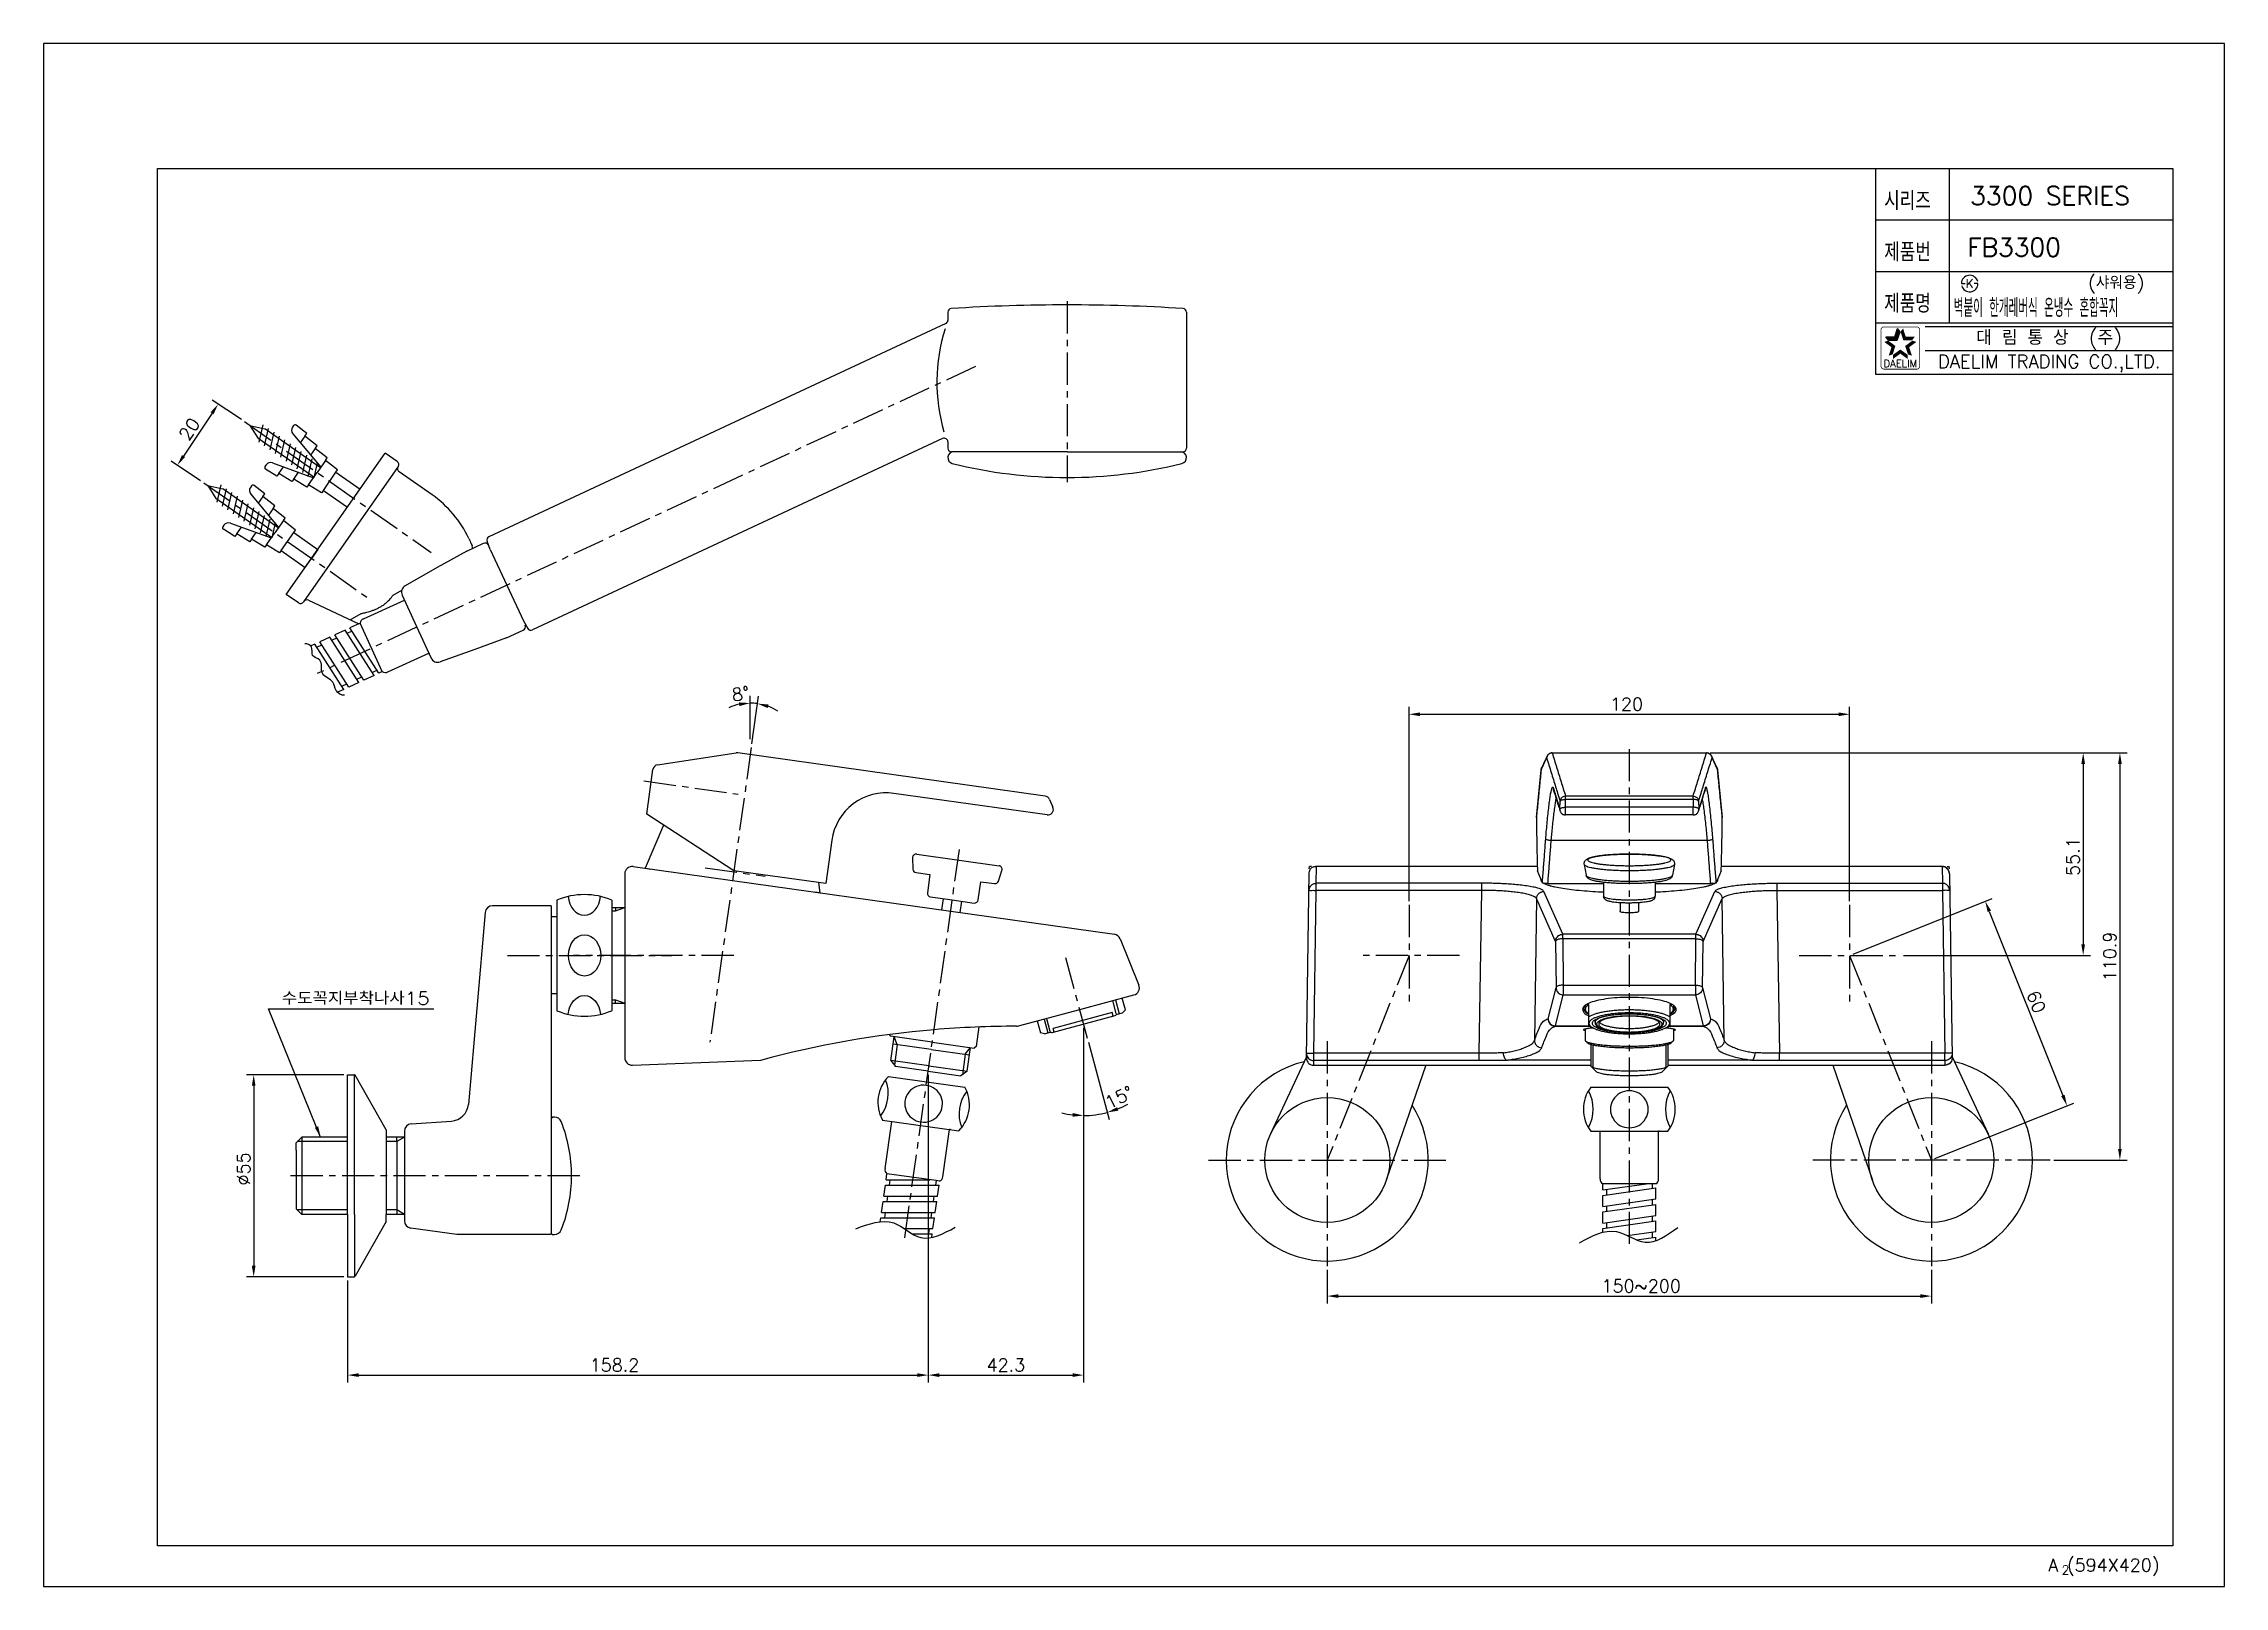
# Model space of a CAD drawing. Extents: x 594 to 1188, y 0 to 420.
import ezdxf
from ezdxf.enums import TextEntityAlignment as Align

# ---------------------------------------------------------------- set-up
doc = ezdxf.new("R2010")
doc.units = 0
doc.header["$LTSCALE"] = 7
doc.header["$MEASUREMENT"] = 0
doc.linetypes.add('CENTER', pattern=[2, 1.25, -0.25, 0.25, -0.25])
doc.layers.get('0').update_dxf_attribs({"color": 2, "linetype": 'CONTINUOUS'})
for name, color, linetype in [('CL', 1, 'CENTER'), ('DIM', 2, 'CONTINUOUS'), ('DWG', 7, 'CONTINUOUS')]:
    doc.layers.add(name, color=color, linetype=linetype)
doc.styles.add('GHS', font='ROMANS', dxfattribs={"bigfont": 'GHS'})
doc.styles.add('HAN', font='TXT.shx', dxfattribs={"bigfont": 'GHS.shx'})
doc.styles.add('ROMANS', font='romans')
doc.dimstyles.get("Standard").update_dxf_attribs({"dimtxt": 0.18, "dimasz": 0.18, "dimexe": 0.18, "dimexo": 0.0625, "dimgap": 0.09, "dimtad": 0, "dimtih": 1, "dimtoh": 1, "dimdec": 4, "dimzin": 0, "dimdsep": 46, "dimtxsty": 'Standard', "dimcen": 0.09, "dimadec": 0, "dimazin": 0, "dimtfac": 1, "dimtdec": 4, "dimtofl": 0, "dimtmove": 0, "dimatfit": 3, "dimfxl": 0, "dimtolj": 1, "dimtzin": 0, "dimarcsym": 0})

# ---------------------------------------------------------------- blocks, each defined once
blk = doc.blocks.new('KS')
at = {"layer": 'DIM'}
for p, q in [((-2.25, 0), (-1.75, 0)), ((-1.75, 0), (-1.25, 0)), ((1.75, 0), (1.25, 0)), ((2.25, 0), (1.75, 0))]:
    blk.add_line(p, q, dxfattribs=at)
for start, end in [(15, 180), (195, 0)]:
    blk.add_arc((0, 0), 2.25, start, end, dxfattribs=at)
at = {"layer": 'DIM', "style": 'HAN'}
blk.add_text('K', height=2.39, dxfattribs=at).set_placement((0, 0), align=Align.MIDDLE)
blk = doc.blocks.new('BORDER')
for p, q in [((1, 1), (0, 1)), ((0, 1), (0, 0)), ((1, 0), (1, 1)), ((0, 0), (1, 0))]:
    blk.add_line(p, q)
blk = doc.blocks.new('양식')
at = {"color": 4}
for p, q in [((1219, 386), (1768, 386)), ((1219, 11), (1219, 386)), ((1768, 386), (1768, 11)), ((1768, 11), (1219, 11))]:
    blk.add_line(p, q, dxfattribs=at)
at = {"color": 7}
for p, q in [((1687, 386), (1687, 330)), ((1707, 386), (1707, 344)), ((1687, 372), (1768, 372)), ((1687, 358), (1768, 358)), ((1687, 344), (1768, 344)), ((1687, 330), (1768, 330))]:
    blk.add_line(p, q, dxfattribs=at)
at = {"color": 2}
for p, q in [((1689.81, 340.18), (1692.24, 340.18)), ((1690.48, 339.27), (1689.81, 340.18)), ((1690.48, 339.27), (1692.9, 339.27)), ((1692.24, 340.18), (1692.99, 342.49)), ((1692.9, 339.27), (1693.65, 341.57)), ((1693.65, 341.57), (1692.99, 342.49))]:
    blk.add_line(p, q, dxfattribs=at)
at = {"color": 2, "linetype": 'Continuous'}
for p, q in [((1700.5, 343), (1768, 343)), ((1700.5, 336.5), (1768, 336.5))]:
    blk.add_line(p, q, dxfattribs=at)
at = {"color": 2, "linetype": 'Continuous', "const_width": 0.2}
for points in [[(1688.48, 342.13, -0.414214), (1689.23, 342.88)], [(1688.48, 332.13), (1688.48, 342.13, -1)], [(1689.23, 342.88), (1698.23, 342.88, -0.414214), (1698.98, 342.13, 0.043396)], [(1698.98, 342.13), (1698.98, 332.13, -0.414214), (1698.23, 331.38)], [(1698.23, 331.38), (1689.48, 331.38, -0.414214), (1688.48, 332.13, 0.672398)]]:
    blk.add_lwpolyline(points, format="xyb", dxfattribs=at)
at = {"color": 2}
for points in [[(1691.32, 337.35), (1692.4, 337.7), (1689.36, 338.78), (1690.43, 339.13)], [(1689.81, 340.18), (1690.48, 339.27), (1692.24, 340.18), (1692.9, 339.27)], [(1692.24, 340.18), (1692.9, 339.27), (1692.99, 342.49), (1693.65, 341.57)], [(1694.47, 342.49), (1693.8, 341.57), (1695.22, 340.18), (1694.55, 339.27)], [(1695.22, 340.18), (1694.55, 339.27), (1697.64, 340.18), (1696.98, 339.27)], [(1698.1, 338.78), (1697.02, 339.13), (1696.14, 337.35), (1695.06, 337.7)], [(1690.57, 335.05), (1691.65, 335.4), (1691.32, 337.35), (1692.4, 337.7)], [(1693.73, 335.6), (1693.73, 336.73), (1691.77, 334.18), (1691.77, 335.31)], [(1695.69, 334.18), (1695.69, 335.31), (1693.73, 335.6), (1693.73, 336.73)], [(1696.14, 337.35), (1695.06, 337.7), (1696.89, 335.05), (1695.81, 335.4)]]:
    blk.add_solid(points, dxfattribs=at)
at = {"xscale": 594, "yscale": 420, "zscale": 594}
blk.add_blockref('BORDER', (1188, 0), dxfattribs=at)
at = {"layer": 'DIM', "color": 4}
blk.add_blockref('KS', (1712.63, 354.68), dxfattribs=at)
at = {"color": 7, "linetype": 'Continuous'}
for s, height, style, p in [('대 림 통 상  (주)', 4, 'GHS', (1734.26, 339.7)), ('DAELIM TRADING CO.,LTD.', 3.6, 'ROMANS', (1734.26, 332.93))]:
    blk.add_text(s, height=height, dxfattribs=dict(at, style=style)).set_placement(p, align=Align.MIDDLE)
at = {"color": 2, "linetype": 'Continuous', "style": 'ROMANS'}
blk.add_text('DAELIM', height=2, dxfattribs=at).set_placement((1693.73, 331.93), align=Align.CENTER)
at = {"color": 7, "style": 'GHS'}
for s, height, p in [('A (594X420)', 3.5, (1734.01, 4.03)), ('2', 2.5, (1737.67, 3.19))]:
    blk.add_text(s, height=height, dxfattribs=at).set_placement(p)
at = {"layer": 'DIM', "style": 'GHS', "width": 0.8}
for s, p in [('시리즈', (1689.34, 374.73)), ('제품번', (1689.34, 360.73)), ('제품명', (1689.34, 346.73))]:
    blk.add_text(s, height=5, dxfattribs=at).set_placement(p)
blk = doc.blocks.new('FB3300')
at = {"layer": 'CL'}
for p, q in [((872.79, 349.88), (872.79, 300.58)), ((847.83, 332.11), (668.53, 248.5)), ((648.7, 317.09), (699.57, 281.47)), ((637.6, 300.44), (682.3, 269.15)), ((786.75, 228.41), (775.47, 148.16)), ((1025.92, 93.21), (1025.92, 228.91)), ((757.51, 219.28), (783.2, 215.67)), ((828.58, 94.91), (843.65, 202.19)), ((774.18, 195.63), (790.53, 193.33)), ((965.92, 185.5), (965.92, 158.06)), ((1085.92, 185.5), (1085.92, 158.06)), ((720.32, 171.78), (765.14, 171.78)), ((781.98, 171.78), (738.31, 171.78)), ((878.33, 149.14), (872.34, 171.53)), ((965.92, 171.78), (943.64, 116.07)), ((979.64, 171.78), (952.2, 171.78)), ((1072.2, 171.78), (1099.64, 171.78)), ((1085.92, 171.78), (1108.2, 116.07)), ((943.64, 148.39), (943.64, 87.15)), ((1108.2, 148.39), (1108.2, 87.15)), ((911.32, 116.07), (975.96, 116.07)), ((1140.52, 116.07), (1075.88, 116.07)), ((740.04, 111.78), (660.98, 111.78))]:
    blk.add_line(p, q, dxfattribs=at)
at = {"layer": 'DIM'}
for p, q in [((647.87, 317.64), (639.87, 322.97)), ((639.87, 319.36), (632.11, 307.71)), ((636.77, 301), (628.78, 306.32)), ((786.47, 230.65), (786.47, 242.47)), ((786.89, 229.4), (788.7, 242.31)), ((965.92, 186.5), (965.92, 239.42)), ((1085.92, 186.5), (1085.92, 239.42)), ((968.92, 237.42), (1082.92, 237.42)), ((1047.95, 226.92), (1151.54, 226.92)), ((1047.95, 226.92), (1161.54, 226.92)), ((1149.54, 223.92), (1149.54, 174.78)), ((1159.54, 223.92), (1159.54, 119.07)), ((1086.85, 172.15), (1124.71, 187.3)), ((1123.97, 183.77), (1144.03, 133.63)), ((1100.64, 171.78), (1151.54, 171.78)), ((826.52, 147.48), (825.66, 149.62)), ((877.28, 152.08), (877.28, 114.71)), ((826.52, 147.48), (825.74, 141.88)), ((845.04, 144.88), (844.25, 139.28)), ((845.04, 144.88), (846.46, 146.7)), ((878.59, 148.18), (884.24, 127.1)), ((675.79, 139.28), (649.22, 139.28)), ((834.95, 139.23), (834.95, 55.51)), ((834.95, 139.23), (834.95, 55.51)), ((651.22, 136.28), (651.22, 87.28)), ((1109.13, 116.44), (1147, 131.59)), ((877.28, 114.71), (877.28, 55.51)), ((1141.52, 116.07), (1161.54, 116.07)), ((675.79, 84.28), (649.22, 84.28)), ((676.79, 83.28), (676.79, 55.51)), ((943.64, 86.15), (943.64, 77.03)), ((1108.2, 86.15), (1108.2, 77.03)), ((946.64, 79.03), (1105.2, 79.03)), ((679.79, 57.51), (831.95, 57.51)), ((837.95, 57.51), (874.28, 57.51))]:
    blk.add_line(p, q, dxfattribs=at)
for centre, radius, start, end in [((786.47, 226.43), 14.04, 102.26932, 114.53863), ((786.47, 226.43), 14.04, 82, 90), ((786.47, 226.43), 14.04, 57.46137, 69.73068), ((877.28, 153.08), 24.9, 291.90602, 298.81204), ((877.28, 153.08), 24.9, 256.18796, 263.09398), ((877.28, 153.08), 24.9, 270, 285)]:
    blk.add_arc(centre, radius, start, end, dxfattribs=at)
for points in [[(815.2, 97.34), (825.57, 98.93), (832.92, 94.97), (842.28, 97.76)], [(1012.34, 93.56), (1022.38, 96.58), (1030.21, 93.68), (1039.09, 97.74)]]:
    blk.add_spline(points, degree=3, dxfattribs=at)
for points in [[(639.46, 319.64), (640.29, 319.09), (641.54, 321.86)], [(631.69, 307.99), (632.52, 307.43), (630.44, 305.21)], [(783.43, 240.65), (783.54, 239.65), (786.47, 240.47)], [(791.21, 239.11), (791.46, 240.08), (788.42, 240.33)], [(968.92, 237.92), (968.92, 236.92), (965.92, 237.42)], [(1082.92, 237.92), (1082.92, 236.92), (1085.92, 237.42)], [(1149.04, 223.92), (1150.04, 223.92), (1149.54, 226.92)], [(1159.04, 223.92), (1160.04, 223.92), (1159.54, 226.92)], [(1124.43, 183.96), (1123.51, 183.58), (1122.86, 186.56)], [(1149.04, 174.78), (1150.04, 174.78), (1149.54, 171.78)], [(650.72, 136.28), (651.72, 136.28), (651.22, 139.28)], [(1144.49, 133.82), (1143.56, 133.45), (1145.14, 130.85)], [(874.31, 128.86), (874.25, 127.86), (877.28, 128.18)], [(886.73, 129.5), (886.41, 130.45), (883.72, 129.03)], [(1159.04, 119.07), (1160.04, 119.07), (1159.54, 116.07)], [(650.72, 87.28), (651.72, 87.28), (651.22, 84.28)], [(946.64, 79.53), (946.64, 78.53), (943.64, 79.03)], [(1105.2, 79.53), (1105.2, 78.53), (1108.2, 79.03)], [(679.79, 58.01), (679.79, 57.01), (676.79, 57.51)], [(831.95, 58.01), (831.95, 57.01), (834.95, 57.51)], [(837.95, 58.01), (837.95, 57.01), (834.95, 57.51)], [(874.28, 58.01), (874.28, 57.01), (877.28, 57.51)]]:
    blk.add_solid(points, dxfattribs=at)
at = {"layer": 'DWG'}
for p, q in [((840.29, 346.89), (840.29, 344.67)), ((905.29, 346.89), (905.29, 309.88)), ((839.71, 343.77), (715.31, 285.76)), ((838.86, 312.48), (727.14, 260.38)), ((840.29, 311.57), (840.29, 309.88)), ((872.79, 308.88), (841.29, 308.88)), ((872.79, 308.88), (904.29, 308.88)), ((660.11, 270.03), (687.07, 308.53)), ((690.59, 304.85), (664.78, 267.99)), ((690.34, 306.24), (687.07, 308.53)), ((699.82, 297.17), (690.84, 303.45)), ((709.26, 281.87), (701.22, 277.34)), ((709.26, 281.87), (713.8, 283.96)), ((715.59, 282.31), (714.79, 284.51)), ((715.59, 282.31), (724.68, 262.82)), ((701.22, 277.34), (692.51, 272.42)), ((663.39, 267.74), (660.11, 270.03)), ((664.87, 268.12), (664.78, 267.99)), ((666.11, 268.45), (679.88, 262.05)), ((681.12, 263.39), (692.28, 268.52)), ((689.17, 269.83), (691.56, 271.2)), ((691.67, 269.85), (695.6, 261.29)), ((680.2, 262.2), (677.45, 260.94)), ((677.52, 263.15), (680.54, 264.88)), ((686.26, 249.03), (680.2, 262.2)), ((724.68, 262.82), (725.85, 260.79)), ((667.88, 256.54), (666.77, 256.03)), ((675.78, 244.21), (667.88, 256.54)), ((668.39, 255.68), (669.77, 256.31)), ((671.97, 258.42), (669.22, 257.16)), ((677.12, 244.83), (669.22, 257.16)), ((679.88, 246.1), (671.97, 258.42)), ((672.52, 257.57), (673.9, 258.21)), ((676.1, 260.32), (673.35, 259.06)), ((681.25, 246.73), (673.35, 259.06)), ((684.01, 247.99), (676.1, 260.32)), ((676.62, 259.46), (677.99, 260.09)), ((685.35, 248.61), (677.45, 260.94)), ((695.6, 261.29), (699.52, 252.74)), ((720.11, 258.24), (711.43, 255.1)), ((720.11, 258.24), (724.65, 260.33)), ((687.75, 248.94), (698.92, 254.07)), ((698.65, 253.94), (698.63, 253.99)), ((711.43, 255.1), (702.02, 251.7)), ((675.78, 244.21), (674.06, 243.43)), ((675.2, 245.05), (676.58, 245.68)), ((679.88, 246.1), (677.12, 244.83)), ((679.33, 246.95), (680.71, 247.58)), ((684.01, 247.99), (681.25, 246.73)), ((683.43, 248.83), (684.81, 249.46)), ((686.26, 249.03), (685.35, 248.61)), ((1004.89, 226.92), (1046.95, 226.92)), ((1004.89, 226.92), (1004.89, 226.91)), ((1004.89, 226.91), (1046.95, 226.91)), ((1046.95, 226.92), (1046.95, 226.91)), ((1000.61, 209.3), (1001.9, 222.32)), ((1001.9, 222.34), (1001.9, 222.32)), ((1002.04, 222.84), (1002.04, 222.84)), ((1049.8, 222.84), (1049.8, 222.84)), ((1049.94, 222.34), (1049.94, 222.32)), ((1049.94, 222.32), (1051.23, 209.3)), ((1005.15, 217.46), (1007, 211.57)), ((1005.21, 216.91), (1005.21, 216.91)), ((1043.29, 215.14), (1008.55, 215.14)), ((1008.55, 214.25), (1008.55, 215.14)), ((1043.29, 214.25), (1008.55, 214.25)), ((1043.29, 214.25), (1043.29, 215.14)), ((1046.49, 216.81), (1044.84, 211.57)), ((1046.69, 217.46), (1046.49, 216.81)), ((1046.63, 216.91), (1046.63, 216.91)), ((1000.61, 209.3), (1000.61, 209.36)), ((1007.07, 211.05), (1007.07, 211.05)), ((1043.34, 212.1), (1008.5, 212.1)), ((1008.5, 210), (1008.5, 212.1)), ((1043.34, 210), (1008.5, 210)), ((1043.34, 210), (1043.34, 212.1)), ((1044.77, 211.05), (1044.77, 211.05)), ((1051.23, 209.36), (1051.23, 209.3)), ((762.88, 207.25), (757.89, 195.5)), ((1004.65, 203.12), (1047.19, 203.12)), ((830.7, 198.32), (830.8, 195.27)), ((831.83, 199.34), (854.23, 196.2)), ((1013.63, 196.56), (1014.16, 193.6)), ((1038.21, 196.56), (1037.68, 193.6)), ((752.31, 193.98), (752.31, 171.78)), ((754.59, 195.96), (781.65, 192.16)), ((757.89, 195.5), (759.37, 195.29)), ((781.65, 192.16), (841.07, 183.81)), ((805.08, 191.59), (805.42, 188.82)), ((831.66, 194.32), (835.4, 193.79)), ((835.4, 193.79), (834.71, 188.84)), ((848.57, 186.89), (849.27, 191.84)), ((849.27, 191.84), (853.01, 191.32)), ((854.1, 192), (855.04, 194.9)), ((937.95, 143.85), (938.73, 194.29)), ((1000.85, 195.98), (940.45, 195.98)), ((940.66, 191.43), (940.73, 195.96)), ((985.7, 191.43), (940.66, 191.43)), ((940.66, 189.48), (940.66, 191.43)), ((1000.85, 195.96), (940.73, 195.96)), ((985.7, 189.48), (985.7, 191.43)), ((1002.23, 191.52), (1000.88, 194.83)), ((1001.94, 192.23), (1001.92, 192.16)), ((1003.73, 191.32), (1018.92, 191.32)), ((1018.92, 191.66), (1018.92, 187.87)), ((1032.92, 191.66), (1032.92, 187.87)), ((1032.92, 191.32), (1048.1, 191.32)), ((1050.96, 194.83), (1049.61, 191.52)), ((1049.9, 192.23), (1049.92, 192.16)), ((1111.11, 195.98), (1050.99, 195.98)), ((1111.11, 195.96), (1050.99, 195.96)), ((1066.14, 191.43), (1111.18, 191.43)), ((1066.14, 191.43), (1066.14, 189.48)), ((1111.11, 195.96), (1111.11, 195.98)), ((1111.11, 195.96), (1111.18, 191.43)), ((1111.18, 191.43), (1111.18, 189.48)), ((1113.11, 194.01), (1113.89, 143.93)), ((732.29, 185.28), (716.25, 185.28)), ((732.29, 185.28), (732.29, 182.18)), ((733.79, 186.84), (733.79, 171.78)), ((748.8, 186.84), (748.8, 171.78)), ((748.8, 184.78), (752.29, 184.78)), ((805.42, 188.82), (803.93, 189.03)), ((835.56, 187.71), (841.5, 186.88)), ((839.03, 187.22), (838.59, 184.15)), ((841.5, 186.88), (847.44, 186.04)), ((843.98, 186.53), (843.55, 183.46)), ((939.97, 145.16), (940.66, 189.48)), ((985.7, 189.48), (940.66, 189.48)), ((985.06, 145.16), (985.7, 189.48)), ((1000.64, 187.24), (1000.08, 148.63)), ((1005.81, 175.59), (1000.64, 187.24)), ((1007.81, 177.54), (1002.63, 189.19)), ((1023.42, 186.11), (1023.42, 183.71)), ((1028.42, 186.11), (1028.42, 183.71)), ((1044.03, 177.54), (1049.21, 189.19)), ((1046.03, 175.59), (1051.2, 187.24)), ((1051.76, 148.63), (1051.2, 187.24)), ((1066.14, 189.48), (1066.78, 145.16)), ((1066.14, 189.48), (1111.18, 189.48)), ((1111.18, 189.48), (1111.87, 145.16)), ((714.26, 183.45), (709.69, 131.23)), ((714.26, 183.45), (709.69, 131.23)), ((733.79, 182.28), (732.29, 182.28)), ((732.29, 182.18), (732.29, 171.78)), ((841.07, 183.81), (885.65, 177.54)), ((887.22, 176.31), (892.32, 163.68)), ((1005.81, 175.59), (1005.95, 162.96)), ((1044.03, 177.54), (1007.81, 177.54)), ((1007.81, 176.31), (1007.81, 177.54)), ((1044.03, 176.31), (1007.81, 176.31)), ((1007.81, 176.31), (1007.94, 163.68)), ((1043.9, 163.68), (1044.03, 176.31)), ((1044.03, 176.31), (1044.03, 177.54)), ((1045.89, 162.96), (1046.03, 175.59)), ((732.29, 171.78), (732.29, 161.38)), ((733.79, 171.78), (733.79, 156.72)), ((748.8, 171.78), (748.8, 156.72)), ((752.31, 171.78), (752.31, 143.9)), ((732.29, 163.78), (732.29, 161.28)), ((732.29, 161.38), (732.29, 155.63)), ((733.79, 161.28), (732.29, 161.28)), ((876.22, 157.04), (890.99, 161)), ((1003.78, 154.53), (1005.95, 162.96)), ((1005.78, 152.57), (1007.94, 161)), ((1007.94, 163.68), (1043.9, 163.68)), ((1007.94, 163.68), (1007.94, 161)), ((1007.94, 161), (1043.9, 161)), ((1043.9, 163.68), (1043.9, 161)), ((1043.9, 161), (1046.06, 152.57)), ((1045.89, 162.96), (1048.06, 154.53)), ((732.29, 155.63), (732.29, 129.78)), ((732.29, 155.63), (732.29, 129.78)), ((748.8, 158.78), (752.34, 158.78)), ((859.52, 152.57), (876.22, 157.04)), ((866.51, 154.44), (867.52, 150.68)), ((867.19, 154.62), (868.12, 151.15)), ((868.73, 150.79), (885.83, 155.37)), ((885.09, 156.21), (868.95, 151.89)), ((885.34, 155.24), (885.09, 156.21)), ((886.18, 155.99), (885.25, 159.46)), ((885.93, 159.65), (886.93, 155.88)), ((886.16, 155.67), (887.85, 156.12)), ((888.67, 156.94), (887.81, 160.15)), ((887.85, 156.12), (888.67, 156.94)), ((1013.92, 158.19), (1013.92, 157.14)), ((1014.92, 152.59), (1014.92, 158.38)), ((1036.92, 158.38), (1036.92, 152.59)), ((1037.92, 158.19), (1037.92, 157.14)), ((824.25, 150.32), (824.67, 149.76)), ((836.06, 148.16), (824.67, 149.76)), ((824.75, 143.18), (825.66, 149.62)), ((848.76, 152.3), (848.01, 146.98)), ((864.63, 153.94), (865.49, 150.73)), ((866.6, 150.43), (865.49, 150.73)), ((866.6, 150.43), (868.29, 150.88)), ((869.21, 150.92), (868.95, 151.89)), ((1005.78, 152.57), (1014.96, 152.57)), ((1005.78, 152.57), (1005.78, 152.5)), ((1005.78, 152.5), (1015.08, 152.5)), ((1013.92, 151.82), (1013.92, 148.65)), ((1016.18, 151.96), (1015.29, 152.39)), ((1016.57, 154.23), (1016.57, 153.57)), ((1035.27, 154.23), (1035.27, 153.57)), ((1035.66, 151.96), (1036.55, 152.39)), ((1036.76, 152.5), (1046.06, 152.5)), ((1036.88, 152.57), (1046.06, 152.57)), ((1037.92, 151.81), (1037.92, 148.65)), ((1046.06, 152.57), (1046.06, 152.5)), ((754.39, 141.9), (789.28, 143.21)), ((824.75, 143.18), (826.03, 141.49)), ((835.15, 141.72), (824.75, 143.18)), ((835.78, 146.18), (825.38, 147.64)), ((835.78, 146.18), (846.18, 144.71)), ((836.06, 148.16), (847.45, 146.56)), ((845.56, 140.26), (846.46, 146.7)), ((848.01, 146.98), (847.45, 146.56)), ((937.96, 144.19), (928.22, 123.24)), ((939.95, 141.9), (939.97, 143.14)), ((939.97, 143.14), (939.97, 145.16)), ((985.06, 145.16), (939.97, 145.16)), ((985.06, 143.14), (939.97, 143.14)), ((985.06, 143.14), (985.06, 145.16)), ((1015.42, 143.21), (992.97, 143.21)), ((1014.04, 148.42), (1014.53, 147.93)), ((1015.42, 147.51), (1015.42, 141.72)), ((1036.42, 147.51), (1036.42, 141.72)), ((1058.86, 143.21), (1036.42, 143.21)), ((1037.8, 148.42), (1037.31, 147.93)), ((1066.78, 143.14), (1066.78, 145.16)), ((1111.87, 145.16), (1066.78, 145.16)), ((1111.87, 143.14), (1066.78, 143.14)), ((1111.87, 143.14), (1111.87, 145.16)), ((1111.87, 143.14), (1111.89, 141.9)), ((1113.88, 144.19), (1123.62, 123.24)), ((676.79, 101.28), (676.79, 139.28)), ((676.79, 139.28), (678.64, 139.28)), ((678.64, 101.28), (678.64, 139.28)), ((687.29, 124.25), (678.9, 139.13)), ((834.95, 140.23), (826.03, 141.49)), ((834.95, 140.23), (843.86, 138.98)), ((835.15, 141.72), (845.56, 140.26)), ((845.56, 140.26), (843.86, 138.98)), ((939.88, 141.9), (1015.42, 141.9)), ((939.88, 141.9), (939.95, 141.9)), ((939.95, 141.9), (1015.42, 141.9)), ((970.48, 141.9), (959.71, 110.55)), ((1015.52, 141.51), (1017.01, 140.06)), ((1036.32, 141.51), (1034.83, 140.06)), ((1036.42, 141.9), (1111.89, 141.9)), ((1036.42, 141.9), (1111.89, 141.9)), ((1081.36, 141.9), (1092.13, 110.55)), ((1111.89, 141.9), (1111.89, 141.9)), ((694.15, 125.91), (705.06, 126.67)), ((732.29, 129.78), (732.29, 126.98)), ((732.29, 127.48), (732.59, 127.78)), ((732.29, 127.48), (732.29, 125.78)), ((732.29, 126.98), (732.29, 96.08)), ((733.12, 127.78), (732.59, 127.78)), ((662.79, 120.78), (664.29, 122.28)), ((662.79, 118.78), (662.79, 120.78)), ((664.29, 122.28), (664.29, 101.28)), ((676.79, 122.28), (664.29, 122.28)), ((687.29, 124.25), (687.29, 101.28)), ((692.29, 122.28), (687.29, 122.28)), ((690.21, 121.08), (690.21, 122.28)), ((690.21, 121.08), (690.21, 102.48)), ((692.29, 123.99), (692.29, 101.28)), ((662.79, 118.78), (662.79, 104.78)), ((692.29, 116.78), (692.29, 113.73)), ((692.29, 109.83), (692.29, 106.78)), ((662.79, 104.78), (662.79, 102.78)), ((662.79, 102.78), (664.29, 101.28)), ((676.79, 101.28), (664.29, 101.28)), ((676.79, 101.28), (676.79, 84.28)), ((678.64, 101.28), (678.64, 84.28)), ((687.29, 99.31), (687.29, 101.28)), ((692.29, 101.28), (687.29, 101.28)), ((690.21, 102.48), (690.21, 101.28)), ((692.29, 101.28), (692.29, 99.52)), ((687.29, 99.31), (678.9, 84.43)), ((706.52, 95.78), (694.01, 97.54)), ((731.99, 95.78), (706.52, 95.78)), ((731.99, 95.78), (732.29, 96.08)), ((732.29, 96.08), (732.59, 95.78)), ((732.59, 95.78), (733.12, 95.78)), ((676.79, 84.28), (678.64, 84.28))]:
    blk.add_line(p, q, dxfattribs=at)
at = {"layer": 'DWG', "color": 2}
for p, q in [((650.18, 316.07), (652.41, 312.53)), ((650.18, 316.07), (654.26, 315.15)), ((652.71, 311.53), (653.8, 316.26)), ((654.2, 310.49), (655.29, 315.22)), ((669.4, 304.55), (654.26, 315.15)), ((662.09, 316), (661.79, 315.58)), ((665.69, 313.84), (662.81, 316.11)), ((667.56, 301.93), (652.42, 312.53)), ((655.68, 309.46), (656.77, 314.18)), ((657.16, 308.42), (658.25, 313.15)), ((658.64, 307.38), (659.74, 312.11)), ((660.13, 306.34), (661.22, 311.07)), ((661.61, 305.3), (662.7, 310.03)), ((661.87, 313.76), (669.48, 304.66)), ((663.09, 304.26), (664.18, 308.99)), ((665.17, 313.11), (663.92, 311.31)), ((665.17, 313.11), (665.69, 313.84)), ((668.47, 310.52), (665.17, 313.11)), ((667.97, 309.8), (666.7, 307.98)), ((667.97, 309.8), (668.47, 310.52)), ((671.26, 307.21), (667.97, 309.8)), ((654.59, 305.3), (654.3, 304.88)), ((657.56, 302.24), (654.45, 304.17)), ((656.33, 305.85), (667.49, 301.82)), ((658.07, 302.97), (657.56, 302.24)), ((658.07, 302.97), (659.33, 304.76)), ((661.64, 300.76), (658.07, 302.97)), ((662.14, 301.47), (663.41, 303.29)), ((664.57, 303.23), (665.67, 307.95)), ((666.06, 302.19), (667.15, 306.92)), ((666.17, 299.93), (668.48, 303.24)), ((667.7, 301.83), (668.63, 305.88)), ((670.8, 306.54), (668.48, 303.24)), ((670.19, 298.38), (673.63, 303.29)), ((670.8, 306.54), (671.26, 307.21)), ((674.09, 303.95), (670.8, 306.54)), ((673.63, 303.29), (674.09, 303.95)), ((673.63, 303.29), (680.18, 298.7)), ((638.71, 299.69), (640.94, 296.15)), ((638.71, 299.69), (642.79, 298.77)), ((641.24, 295.15), (642.33, 299.88)), ((642.72, 294.11), (643.82, 298.84)), ((657.93, 288.16), (642.79, 298.77)), ((644.21, 293.07), (645.3, 297.8)), ((650.62, 299.62), (650.32, 299.2)), ((650.4, 297.38), (658.01, 288.27)), ((654.22, 297.46), (651.34, 299.72)), ((653.7, 296.73), (654.22, 297.46)), ((662.14, 301.47), (661.64, 300.76)), ((665.7, 299.26), (662.14, 301.47)), ((666.17, 299.93), (665.7, 299.26)), ((669.73, 297.72), (666.17, 299.93)), ((670.19, 298.38), (669.73, 297.72)), ((670.19, 298.38), (676.74, 293.79)), ((656.09, 285.54), (640.95, 296.14)), ((645.69, 292.03), (646.78, 296.76)), ((647.17, 291), (648.26, 295.72)), ((648.65, 289.96), (649.75, 294.69)), ((650.14, 288.92), (651.23, 293.65)), ((651.62, 287.88), (652.71, 292.61)), ((653.7, 296.73), (652.44, 294.93)), ((653.1, 286.84), (654.19, 291.57)), ((657, 294.13), (653.7, 296.73)), ((656.5, 293.42), (655.22, 291.6)), ((656.5, 293.42), (657, 294.13)), ((659.79, 290.83), (656.5, 293.42)), ((643.12, 288.92), (642.83, 288.49)), ((646.09, 285.85), (642.97, 287.78)), ((644.86, 289.47), (656.02, 285.43)), ((646.6, 286.58), (646.09, 285.85)), ((646.6, 286.58), (647.86, 288.38)), ((650.17, 284.38), (646.6, 286.58)), ((650.66, 285.09), (651.94, 286.91)), ((654.59, 285.8), (655.68, 290.53)), ((654.69, 283.55), (657.01, 286.85)), ((656.23, 285.45), (657.16, 289.5)), ((659.33, 290.16), (657.01, 286.85)), ((658.72, 281.99), (662.16, 286.91)), ((659.33, 290.16), (659.79, 290.83)), ((662.62, 287.57), (659.33, 290.16)), ((662.16, 286.91), (662.62, 287.57)), ((662.16, 286.91), (668.71, 282.32)), ((650.66, 285.09), (650.17, 284.38)), ((654.23, 282.88), (650.66, 285.09)), ((654.69, 283.55), (654.23, 282.88)), ((658.26, 281.34), (654.69, 283.55)), ((658.72, 281.99), (658.26, 281.34)), ((658.72, 281.99), (665.27, 277.41)), ((665.27, 277.41), (666.99, 279.86)), ((668.71, 282.32), (666.99, 279.86)), ((938.75, 195.35), (938.76, 195.98)), ((939.33, 195.98), (938.76, 195.98)), ((1112.5, 195.98), (1113.08, 195.98)), ((1113.09, 195.35), (1113.08, 195.98)), ((749.81, 183.9), (752.29, 184.78)), ((748.8, 183.9), (749.81, 183.9)), ((748.8, 159.66), (749.81, 159.66)), ((749.81, 159.66), (752.31, 158.78)), ((1016, 147.35), (1016, 141.04)), ((1035.84, 147.35), (1035.84, 141.04)), ((676.79, 121.08), (663.09, 121.08)), ((690.21, 121.08), (687.29, 121.08)), ((692.29, 122.28), (690.21, 121.08)), ((676.79, 102.48), (663.09, 102.48)), ((690.21, 102.48), (687.29, 102.48)), ((692.29, 101.28), (690.21, 102.48))]:
    blk.add_line(p, q, dxfattribs=at)
at = {"layer": 'DWG', "color": 7, "linetype": 'Continuous'}
for p, q in [((761.23, 223.67), (782.66, 226.91)), ((866.82, 215.14), (783.09, 226.91)), ((758.26, 210.25), (759.97, 222.4)), ((867.33, 210.02), (825.62, 215.88)), ((867.99, 214.25), (868.92, 212.1)), ((782.03, 194.82), (758.26, 210.25)), ((808.68, 203.12), (807.02, 191.32)), ((807.02, 191.32), (782.03, 194.83)), ((749.81, 184.78), (749.81, 183.9)), ((749.81, 158.78), (749.81, 159.66)), ((824.15, 138.84), (844.94, 135.92)), ((1015.42, 135.9), (1036.42, 135.9)), ((822.48, 126.96), (843.27, 124.03)), ((823.19, 113.74), (825, 126.6)), ((838.94, 111.53), (840.75, 124.39)), ((841.04, 124.35), (840.75, 124.39)), ((1015.42, 123.9), (1036.42, 123.9)), ((1017.97, 110.91), (1017.97, 123.9)), ((1033.87, 110.91), (1033.87, 123.9)), ((1034.17, 123.9), (1033.87, 123.9)), ((822.84, 106.22), (823.27, 109.22)), ((823.27, 109.22), (837.91, 109.22)), ((823.47, 110.69), (823.7, 112.34)), ((823.47, 110.69), (835.47, 110.69)), ((837.07, 110.46), (823.7, 112.34)), ((824.48, 110.69), (824.28, 109.22)), ((837.07, 110.46), (836.9, 109.22)), ((838.06, 110.32), (837.07, 110.46)), ((837.49, 106.22), (837.91, 109.22)), ((1018.67, 107.93), (1030.55, 109.6)), ((1032.17, 109.6), (1018.67, 109.6)), ((1018.67, 107.93), (1018.67, 109.6)), ((1018.67, 106.45), (1033.17, 108.49)), ((1019.67, 108.07), (1019.67, 106.59)), ((1033.17, 109.6), (1032.17, 109.6)), ((1032.17, 109.6), (1032.17, 108.35)), ((1033.17, 105.46), (1033.17, 108.49)), ((822.22, 101.76), (822.64, 104.76)), ((822.22, 101.76), (836.86, 101.76)), ((822.64, 104.76), (837.28, 104.76)), ((822.84, 106.22), (837.49, 106.22)), ((823.23, 101.79), (823.02, 100.29)), ((823.85, 106.22), (823.65, 104.76)), ((835.85, 101.79), (835.64, 100.29)), ((836.48, 106.22), (836.27, 104.76)), ((836.86, 101.76), (837.28, 104.76)), ((1018.67, 103.42), (1018.67, 106.45)), ((1018.67, 103.42), (1033.17, 105.46)), ((1018.67, 101.94), (1033.17, 103.98)), ((1018.67, 98.91), (1018.67, 101.94)), ((1019.67, 103.56), (1019.67, 102.08)), ((1032.17, 105.32), (1032.17, 103.84)), ((1033.17, 100.95), (1033.17, 103.98)), ((821.87, 99.28), (822.01, 100.29)), ((822.01, 100.29), (836.65, 100.29)), ((828.4, 97.42), (836.25, 97.42)), ((830.67, 95.96), (836.04, 95.96)), ((835.25, 97.46), (835.03, 95.96)), ((835.91, 94.97), (836.04, 95.96)), ((836.25, 97.42), (836.65, 100.29)), ((1018.67, 98.91), (1033.17, 100.95)), ((1018.67, 97.43), (1033.17, 99.47)), ((1018.67, 96.41), (1018.67, 97.43)), ((1019.67, 99.08), (1019.67, 97.57)), ((1025.4, 95.48), (1033.17, 96.57)), ((1027.85, 94.34), (1033.17, 95.09)), ((1032.17, 100.84), (1032.17, 99.33)), ((1032.17, 96.46), (1032.17, 94.95)), ((1033.17, 96.57), (1033.17, 99.47)), ((1033.17, 94.09), (1033.17, 95.09))]:
    blk.add_line(p, q, dxfattribs=at)
at = {"layer": 'DWG'}
for centre in [(943.64, 116.07), (1108.2, 116.07)]:
    blk.add_circle(centre, 17, dxfattribs=at)
for centre, radius, start, end in [((839.29, 344.67), 1, 295.00005, 0.00005), ((841.29, 346.89), 1, 93.61932, 180.00005), ((872.79, -151.12), 500, 86.38077, 93.61932), ((904.29, 346.89), 1, 0.00005, 86.38077), ((885.65, 327.84), 48.35, 162.53619, 196.18821), ((839.29, 311.57), 1, 0.00005, 115.00005), ((841.29, 309.88), 1, 180.00005, 270.00005), ((841.9, 307.27), 1.61, 90.00005, 256.08007), ((903.67, 307.27), 1.61, 283.92002, 90.00005), ((904.29, 309.88), 1, 270.00005, 0.00005), ((689.77, 305.42), 1, 325, 55), ((691.41, 304.27), 1, 145, 235), ((872.79, 431.88), 130, 256.08007, 270.00005), ((872.79, 431.88), 130, 270.00005, 283.92002), ((682.61, 272.59), 30, 25, 54.9984), ((715.73, 284.85), 1, 115.00005, 200.00005), ((709.83, 282.84), 1, 344.74231, 25), ((714.22, 283.05), 1, 24.66167, 114.66623), ((663.96, 268.56), 1, 235, 325), ((665.69, 267.54), 1, 65.07087, 145), ((693.49, 270.68), 2, 119.42987, 204.66623), ((681.7, 262.01), 1.5, 112.93387, 172.46623), ((724.23, 261.24), 1, 294.66623, 24.66623), ((726.72, 261.29), 1, 210.00005, 295.00005), ((701.34, 253.58), 2, 204.66623, 289.90259), ((687.08, 250.29), 1.5, 236.86623, 296.3986), ((831.69, 198.35), 1, 82, 182), ((854.09, 195.21), 1, 342, 82), ((754.31, 193.98), 2, 82, 180), ((831.8, 195.31), 1, 182, 262), ((853.15, 192.31), 1, 262, 342), ((716.25, 183.28), 2, 90, 175), ((741.29, 168.75), 19.58, 67.46772, 112.53228), ((835.7, 188.7), 1, 172, 262), ((847.58, 187.03), 1, 262, 352), ((885.37, 175.56), 2, 22, 82), ((890.47, 162.93), 2, 285, 22), ((741.29, 174.81), 19.58, 247.46772, 292.53228), ((885.7, 155.86), 0.5, 285, 15), ((859.26, -115.64), 268.14, 94.86275, 105.12837), ((859.26, -115.64), 268.14, 90.05595, 94.86275), ((859, 154.5), 2, 270.05595, 285), ((868.6, 151.28), 0.5, 195, 285), ((754.31, 143.9), 2, 180, 272.14723), ((943.64, 116.07), 27.5, 103.25794, 32.85862), ((1108.2, 116.07), 27.5, 147.14138, 76.74206), ((678.64, 138.98), 0.3, 29.40513, 90), ((704.71, 131.66), 5, 274, 355), ((694.29, 123.92), 2, 94, 180), ((733.12, 125.78), 2, 21.61827, 90), ((697.79, 111.78), 40, 0, 21.61827), ((697.79, 111.78), 40, 338.38173, 0), ((694.29, 99.52), 2, 180, 262), ((733.12, 97.78), 2, 270, 338.38173), ((678.64, 84.58), 0.3, 270, 330.59487)]:
    blk.add_arc(centre, radius, start, end, dxfattribs=at)
at = {"layer": 'DWG', "color": 2}
for centre, radius, start, end in [((663.02, 314.72), 1.5, 144.99951, 219.87911), ((662.5, 315.71), 0.5, 51.77458, 144.99951), ((654.71, 304.59), 0.5, 144.99951, 238.22444), ((655.82, 304.44), 1.5, 70.11991, 144.99951), ((651.55, 298.34), 1.5, 144.99951, 219.87911), ((651.03, 299.33), 0.5, 51.77458, 144.99951), ((643.24, 288.21), 0.5, 144.99951, 238.22444), ((644.35, 288.05), 1.5, 70.11991, 144.99951)]:
    blk.add_arc(centre, radius, start, end, dxfattribs=at)
at = {"layer": 'DWG', "color": 7, "linetype": 'Continuous'}
for centre, radius, start, end in [((782.88, 225.42), 1.5, 82, 98.58344), ((761.45, 222.19), 1.5, 98.58344, 172), ((823.53, 201.03), 15, 82, 172), ((866.61, 213.65), 1.5, 23.46235, 82), ((867.54, 211.5), 1.5, 262, 23.46235), ((831.23, 131.78), 10, 135.1175, 208.8699), ((814.08, 134.19), 10, 322, 22), ((833.59, 131.43), 5.02, 80.65659, 263.34341), ((833.82, 131.4), 5.02, 260.65659, 83.34341), ((836.19, 131.09), 10, 315.1301, 28.90834), ((853.34, 128.68), 10, 142, 202), ((1023.42, 129.9), 10, 143.1175, 216.8699), ((1006.1, 129.9), 10, 330, 30), ((1025.8, 129.88), 5.02, 88.65659, 271.34341), ((1026.04, 129.88), 5.02, 268.65659, 91.34341), ((1045.74, 129.9), 10, 150, 210), ((1028.42, 129.9), 10, 323.1301, 36.90834), ((824.67, 113.49), 1.5, 170.26763, 229.8), ((837.45, 111.69), 1.5, 294.2, 353.73237), ((1019.47, 110.87), 1.5, 178.26763, 237.8), ((1032.37, 110.87), 1.5, 302.2, 1.73237)]:
    blk.add_arc(centre, radius, start, end, dxfattribs=at)
at = {"layer": 'DWG'}
blk.add_ellipse((741.29, 188.33), major_axis=(0, -5.62), ratio=0.783201, start_param=4.800894, end_param=7.765476, dxfattribs=at)
blk.add_ellipse((741.35, 171.78), major_axis=(0, -5.62), ratio=0.783201, dxfattribs=at)
at = {"layer": 'DWG', "extrusion": (0, 0, -1)}
blk.add_ellipse((741.29, 155.23), major_axis=(0, 5.62), ratio=0.783201, start_param=4.800894, end_param=7.765476, dxfattribs=at)
at = {"layer": 'DWG'}
for points in [[(709.8, 285.27), (710.48, 283.8), (710.73, 283.26)], [(680.54, 264.88), (680.65, 264.9), (680.98, 264.97), (681.47, 265.07), (682.06, 265.22), (682.75, 265.41), (683.51, 265.65), (684.31, 265.96), (685.14, 266.34), (685.96, 266.79), (686.72, 267.3), (687.38, 267.84), (687.94, 268.36), (688.39, 268.84), (688.73, 269.25), (688.98, 269.57), (689.12, 269.77), (689.17, 269.83)], [(1003.52, 226.03), (1003.38, 225.71)], [(1003.52, 226.03), (1003.5, 225.98), (1003.4, 225.54)], [(1003.46, 225.83), (1003.4, 225.54)], [(1003.5, 225.97), (1003.46, 225.83)], [(1003.64, 226.23), (1003.5, 225.97)], [(1003.52, 226.03), (1003.76, 226.4), (1004.09, 226.69), (1004.49, 226.87), (1004.89, 226.92)], [(1004.89, 226.91), (1004.46, 226.84), (1004.06, 226.65), (1003.73, 226.35), (1003.64, 226.23)], [(1004.89, 226.91), (1006.11, 222.98), (1007.33, 219.06), (1008.55, 215.14)], [(1043.29, 215.14), (1044.51, 219.06), (1045.73, 222.98), (1046.95, 226.91)], [(1048.32, 226.03), (1048.08, 226.4), (1047.75, 226.69), (1047.35, 226.87), (1046.95, 226.92)], [(1046.95, 226.91), (1047.38, 226.84), (1047.78, 226.65), (1048.11, 226.35), (1048.2, 226.23)], [(1048.2, 226.23), (1048.34, 225.97)], [(1048.32, 226.03), (1048.34, 225.98), (1048.44, 225.54)], [(1048.46, 225.71), (1048.32, 226.03)], [(1048.34, 225.97), (1048.38, 225.83)], [(1048.38, 225.83), (1048.44, 225.54)], [(1001.9, 222.34), (1001.47, 218.07), (1001.03, 213.56), (1000.61, 209.36)], [(1001.9, 222.34), (1001.99, 222.73), (1002.04, 222.84)], [(1002, 222.74), (1001.9, 222.32)], [(1001.9, 222.32), (1002.07, 222.68)], [(1002.04, 222.84), (1002, 222.75), (1002, 222.74)], [(1003.21, 225.34), (1003.05, 224.98), (1002.54, 223.89), (1002.04, 222.84)], [(1002.07, 222.68), (1002.24, 223.04)], [(1002.24, 223.04), (1002.41, 223.4), (1002.91, 224.47), (1003.4, 225.54)], [(1003.38, 225.71), (1003.21, 225.34)], [(1003.4, 225.54), (1004.62, 221.6), (1005.84, 217.66), (1006.36, 215.97)], [(1045.48, 215.97), (1046, 217.66), (1047.22, 221.6), (1048.44, 225.54)], [(1048.44, 225.54), (1048.93, 224.47), (1049.43, 223.4), (1049.6, 223.04)], [(1048.63, 225.35), (1048.46, 225.71)], [(1049.8, 222.84), (1049.3, 223.89), (1048.79, 224.98), (1048.63, 225.35)], [(1049.6, 223.04), (1049.77, 222.68)], [(1049.77, 222.68), (1049.94, 222.32)], [(1049.94, 222.34), (1049.85, 222.73), (1049.8, 222.84)], [(1049.8, 222.84), (1049.84, 222.75), (1049.84, 222.74)], [(1049.84, 222.74), (1049.94, 222.32)], [(1051.23, 209.36), (1050.81, 213.58), (1050.36, 218.09), (1049.94, 222.34)], [(1003.15, 203.43), (1003.31, 205.41), (1003.51, 207.57), (1003.73, 209.77), (1003.95, 211.84), (1004.18, 213.66), (1004.4, 215.17), (1004.6, 216.33), (1004.78, 217.12), (1004.93, 217.53), (1005.05, 217.62), (1005.15, 217.46)], [(1004.65, 203.12), (1004.81, 204.92), (1005, 206.89), (1005.22, 208.88), (1005.45, 210.76), (1005.68, 212.42), (1005.89, 213.79), (1006, 214.41)], [(1005.15, 217.46), (1005.19, 216.98), (1005.21, 216.91)], [(1005.21, 216.91), (1005.83, 214.97), (1006.45, 212.99), (1006.87, 211.67)], [(1006.36, 215.97), (1007.05, 213.72)], [(1008.55, 215.14), (1008.1, 215.07), (1007.69, 214.87), (1007.36, 214.56), (1007.14, 214.16), (1007.05, 213.72)], [(1007.05, 213.72), (1007.15, 213.9), (1007.37, 214.05), (1007.7, 214.16), (1008.1, 214.23), (1008.55, 214.25)], [(1008.5, 212.1), (1008.52, 213.18), (1008.55, 214.25)], [(1043.29, 215.14), (1043.74, 215.07), (1044.15, 214.87), (1044.48, 214.56), (1044.7, 214.16), (1044.79, 213.72)], [(1044.79, 213.72), (1044.69, 213.9), (1044.47, 214.05), (1044.14, 214.16), (1043.74, 214.23), (1043.29, 214.25)], [(1043.29, 214.25), (1043.32, 213.18), (1043.34, 212.1)], [(1044.79, 213.72), (1045.48, 215.97)], [(1044.97, 211.67), (1045.39, 212.99), (1046.01, 214.97), (1046.63, 216.91)], [(1047.19, 203.12), (1047.01, 205.13), (1046.79, 207.33), (1046.55, 209.5), (1046.29, 211.49), (1046.05, 213.16), (1045.83, 214.4)], [(1046.63, 216.91), (1046.65, 216.98), (1046.69, 217.46)], [(1048.69, 203.43), (1048.5, 205.65), (1048.28, 208.06), (1048.04, 210.45), (1047.79, 212.64), (1047.54, 214.47), (1047.32, 215.91), (1047.11, 216.92), (1046.93, 217.48), (1046.79, 217.62), (1046.69, 217.46)], [(1000.61, 209.3), (1000.67, 204.48), (1000.76, 199.65), (1000.88, 194.83)], [(1006.87, 211.67), (1006.91, 211.54)], [(1006.91, 211.54), (1007.07, 211.05)], [(1007, 211.57), (1007.03, 212.65), (1007.05, 213.72)], [(1007, 211.57), (1007.1, 211.74), (1007.32, 211.9), (1007.65, 212.01), (1008.05, 212.08), (1008.5, 212.1)], [(1007, 211.57), (1007.02, 211.25), (1007.07, 211.05)], [(1007.07, 211.05), (1007.17, 210.82), (1007.37, 210.52), (1007.64, 210.27), (1007.98, 210.1), (1008.36, 210.01), (1008.5, 210)], [(1044.84, 211.57), (1044.75, 211.73), (1044.55, 211.88), (1044.27, 211.99), (1043.97, 212.06), (1043.66, 212.09), (1043.34, 212.1)], [(1043.34, 210), (1043.68, 210.04), (1044.02, 210.17), (1044.34, 210.39), (1044.6, 210.69), (1044.77, 211.05)], [(1044.77, 211.05), (1044.8, 211.14), (1044.84, 211.57)], [(1044.77, 211.05), (1044.93, 211.54)], [(1044.79, 213.72), (1044.81, 212.65), (1044.84, 211.57)], [(1044.93, 211.54), (1044.97, 211.67)], [(1050.96, 194.83), (1051.08, 199.65), (1051.17, 204.48), (1051.23, 209.3)], [(1002.23, 191.52), (1002.54, 195.48), (1002.85, 199.45), (1003.15, 203.43)], [(1003.15, 203.43), (1003.25, 203.36), (1003.46, 203.29), (1003.79, 203.22), (1004.2, 203.16), (1004.65, 203.12)], [(1003.73, 191.32), (1004.04, 195.25), (1004.34, 199.18), (1004.65, 203.12)], [(1047.19, 203.12), (1047.64, 203.16), (1048.05, 203.22), (1048.37, 203.29), (1048.59, 203.36), (1048.69, 203.43)], [(1048.1, 191.32), (1047.8, 195.25), (1047.5, 199.18), (1047.19, 203.12)], [(1049.61, 191.52), (1049.3, 195.48), (1048.99, 199.45), (1048.69, 203.43)], [(1013.61, 196.78), (1013.67, 197.17), (1013.86, 197.52), (1014.12, 197.8), (1014.44, 198.02), (1014.83, 198.21), (1015.32, 198.38), (1015.96, 198.55), (1016.82, 198.73), (1017.96, 198.91), (1019.26, 199.06), (1020.68, 199.18), (1022.2, 199.27), (1023.79, 199.32), (1025.41, 199.35), (1027.05, 199.35), (1028.67, 199.31), (1030.23, 199.24), (1031.72, 199.13), (1033.09, 199), (1034.34, 198.84), (1035.35, 198.67), (1036.1, 198.5), (1036.67, 198.33), (1037.11, 198.17), (1037.46, 197.98), (1037.76, 197.77), (1038, 197.5), (1038.17, 197.16), (1038.23, 196.78)], [(1013.63, 196.57), (1013.61, 196.78)], [(1013.63, 196.56), (1013.74, 196.38), (1014.08, 196.15), (1014.63, 195.93), (1015.4, 195.72), (1016.37, 195.53), (1017.52, 195.36), (1018.82, 195.21), (1020.26, 195.09), (1021.8, 195), (1023.41, 194.93), (1025.08, 194.9), (1026.76, 194.9), (1028.42, 194.93), (1030.04, 195), (1031.58, 195.09), (1033.02, 195.21), (1034.32, 195.36), (1035.47, 195.53), (1036.43, 195.72), (1037.21, 195.93), (1037.76, 196.15), (1038.1, 196.38), (1038.21, 196.56)], [(1037.23, 197.77), (1037.12, 197.98), (1036.82, 198.19), (1036.3, 198.39), (1035.59, 198.58), (1034.7, 198.76), (1033.65, 198.92), (1032.45, 199.05), (1031.13, 199.17), (1029.71, 199.25), (1028.22, 199.31), (1026.69, 199.34), (1025.15, 199.34), (1023.61, 199.31), (1022.13, 199.25), (1020.71, 199.17), (1019.39, 199.05), (1018.19, 198.92), (1017.14, 198.76), (1016.25, 198.58), (1015.54, 198.39), (1015.02, 198.19), (1014.71, 197.98), (1014.61, 197.77)], [(1014.61, 197.77), (1014.71, 197.56), (1015.02, 197.35), (1015.54, 197.15), (1016.25, 196.95), (1017.14, 196.78), (1018.19, 196.62), (1019.39, 196.48), (1020.71, 196.37), (1022.13, 196.29), (1023.61, 196.23), (1025.15, 196.2), (1026.69, 196.2), (1028.22, 196.23), (1029.71, 196.29), (1031.13, 196.37), (1032.45, 196.48), (1033.65, 196.62), (1034.7, 196.78), (1035.59, 196.95), (1036.3, 197.15), (1036.82, 197.35), (1037.12, 197.56), (1037.23, 197.77)], [(1038.23, 196.78), (1038.21, 196.57)], [(938.66, 189.48), (938.76, 190.08), (939.05, 190.62), (939.49, 191.05), (940.04, 191.33), (940.66, 191.43)], [(938.73, 194.29), (938.85, 194.9), (939.11, 195.36), (939.46, 195.69), (939.86, 195.89), (940.3, 195.97), (940.45, 195.98)], [(940.45, 195.98), (940.73, 195.96)], [(1002.63, 189.19), (1002.33, 189.51), (1001.62, 189.86), (1000.46, 190.22), (998.9, 190.54), (997.09, 190.81), (995.22, 191.02), (993.38, 191.17), (991.62, 191.28), (989.97, 191.35), (988.44, 191.4), (987.02, 191.42), (985.7, 191.43)], [(1001.93, 192.25), (1001.92, 192.16)], [(1002.16, 191.68), (1001.92, 192.16)], [(1003.73, 191.32), (1003.29, 191.33), (1002.88, 191.36), (1002.55, 191.4), (1002.33, 191.45), (1002.23, 191.52)], [(1003.64, 190.92), (1002.89, 191.22), (1002.59, 191.36)], [(1004.09, 190.77), (1003.64, 190.92)], [(1004.36, 190.69), (1004.09, 190.77)], [(1004.59, 190.63), (1004.36, 190.69)], [(1014.16, 193.6), (1014.26, 193.42), (1014.59, 193.2), (1015.12, 192.99), (1015.86, 192.79), (1016.78, 192.6), (1017.88, 192.44), (1019.13, 192.3), (1020.5, 192.18), (1021.97, 192.09), (1023.52, 192.03), (1025.12, 192), (1026.72, 192), (1028.32, 192.03), (1029.87, 192.09), (1031.34, 192.18), (1032.71, 192.3), (1033.96, 192.44), (1035.06, 192.6), (1035.98, 192.79), (1036.72, 192.99), (1037.25, 193.2), (1037.58, 193.42), (1037.68, 193.6)], [(1037.68, 193.6), (1037.56, 193.24), (1037.34, 192.94), (1037.07, 192.7), (1036.74, 192.51), (1036.34, 192.34), (1035.84, 192.18), (1035.17, 192.01), (1034.28, 191.85), (1033.14, 191.69), (1031.85, 191.55), (1030.45, 191.45), (1028.97, 191.37), (1027.43, 191.32), (1025.87, 191.31), (1024.3, 191.32), (1022.77, 191.37), (1021.29, 191.45), (1019.9, 191.56), (1018.62, 191.7), (1017.5, 191.86), (1016.63, 192.02), (1015.97, 192.18), (1015.47, 192.35), (1015.08, 192.51), (1014.76, 192.7), (1014.49, 192.94), (1014.28, 193.24), (1014.16, 193.6)], [(1047.47, 190.69), (1047.25, 190.63)], [(1047.75, 190.77), (1047.47, 190.69)], [(1048.2, 190.92), (1047.75, 190.77)], [(1049.61, 191.52), (1049.51, 191.45), (1049.29, 191.4), (1048.96, 191.36), (1048.55, 191.33), (1048.1, 191.32)], [(1049.25, 191.36), (1048.95, 191.22), (1048.2, 190.92)], [(1049.21, 189.19), (1049.51, 189.51), (1050.22, 189.87), (1051.39, 190.22), (1052.96, 190.54), (1054.76, 190.81), (1056.64, 191.02), (1058.49, 191.17), (1060.25, 191.28), (1061.9, 191.35), (1063.43, 191.4), (1064.84, 191.42), (1066.14, 191.43)], [(1049.92, 192.16), (1049.68, 191.68)], [(1049.92, 192.16), (1049.91, 192.25)], [(1113.11, 194.01), (1112.98, 194.69), (1112.64, 195.26), (1112.15, 195.69), (1111.53, 195.94), (1111.11, 195.98)], [(1112.93, 194.79), (1112.72, 195.15), (1112.28, 195.59), (1111.73, 195.86), (1111.11, 195.96)], [(1113.18, 189.48), (1113.08, 190.08), (1112.79, 190.62), (1112.35, 191.05), (1111.79, 191.33), (1111.18, 191.43)], [(1113, 194.62), (1112.93, 194.79)], [(1113.02, 194.57), (1113.01, 194.6), (1113, 194.62)], [(1113.06, 194.43), (1113.02, 194.57)], [(1113.08, 194.33), (1113.06, 194.43)], [(1113.09, 194.23), (1113.08, 194.33)], [(1113.11, 194.01), (1113.09, 194.23)], [(938.66, 189.48), (938.76, 189.49), (939.04, 189.49), (939.48, 189.49), (940.04, 189.49), (940.66, 189.48)], [(1000.64, 187.24), (1000.37, 187.56), (999.75, 187.92), (998.72, 188.28), (997.34, 188.6), (995.75, 188.87), (994.1, 189.08), (992.47, 189.23), (990.92, 189.34), (989.47, 189.41), (988.11, 189.45), (986.87, 189.47), (985.7, 189.48)], [(1000.64, 187.24), (1000.8, 187.98), (1001.24, 188.61), (1001.88, 189.03), (1002.63, 189.19)], [(1018.92, 187.87), (1019, 187.72), (1019.26, 187.57), (1019.68, 187.43), (1020.25, 187.29), (1020.97, 187.18), (1021.8, 187.08), (1022.74, 187), (1023.75, 186.94), (1024.82, 186.9), (1025.92, 186.89), (1027.02, 186.9), (1028.08, 186.94), (1029.1, 187), (1030.04, 187.08), (1030.87, 187.18), (1031.59, 187.29), (1032.16, 187.43), (1032.58, 187.57), (1032.83, 187.72), (1032.92, 187.87)], [(1032.92, 187.87), (1032.87, 187.55), (1032.74, 187.25), (1032.53, 187), (1032.27, 186.82), (1031.98, 186.67), (1031.64, 186.55), (1031.2, 186.44), (1030.62, 186.33), (1029.86, 186.23), (1028.98, 186.15), (1028.03, 186.08), (1027.03, 186.05), (1026, 186.03), (1024.97, 186.04), (1023.97, 186.08), (1023.01, 186.13), (1022.11, 186.22), (1021.36, 186.31), (1020.78, 186.41), (1020.34, 186.51), (1020, 186.62), (1019.72, 186.74), (1019.47, 186.88), (1019.25, 187.07), (1019.08, 187.29), (1018.96, 187.56), (1018.92, 187.87)], [(1049.21, 189.19), (1049.96, 189.03), (1050.6, 188.61), (1051.04, 187.98), (1051.2, 187.24)], [(1051.2, 187.24), (1051.47, 187.56), (1052.1, 187.92), (1053.13, 188.28), (1054.51, 188.6), (1056.1, 188.87), (1057.76, 189.08), (1059.39, 189.23), (1060.94, 189.34), (1062.4, 189.41), (1063.75, 189.45), (1064.99, 189.47), (1066.14, 189.48)], [(1113.18, 189.48), (1113.08, 189.49), (1112.8, 189.49), (1112.36, 189.49), (1111.8, 189.49), (1111.18, 189.48)], [(1023.42, 183.9), (1023.32, 183.81)], [(1023.42, 183.9), (1023.32, 183.81)], [(1023.32, 183.81), (1023.42, 183.71)], [(1023.32, 183.81), (1023.42, 183.71)], [(1023.42, 183.71), (1023.45, 183.69), (1023.82, 183.59), (1024.39, 183.51), (1025.12, 183.46), (1025.92, 183.44)], [(1025.92, 183.44), (1026.72, 183.46), (1027.45, 183.51), (1028.02, 183.59), (1028.39, 183.69), (1028.42, 183.71)], [(1028.52, 183.81), (1028.42, 183.9)], [(1028.52, 183.81), (1028.42, 183.9)], [(1028.42, 183.71), (1028.52, 183.81)], [(1028.42, 183.71), (1028.52, 183.81)], [(1005.81, 175.59), (1005.92, 176.19), (1006.21, 176.73), (1006.65, 177.16), (1007.2, 177.44), (1007.81, 177.54)], [(1007.81, 176.31), (1007.21, 176.27), (1006.67, 176.17), (1006.24, 176.01), (1005.94, 175.81), (1005.81, 175.59)], [(1044.03, 177.54), (1044.64, 177.44), (1045.19, 177.16), (1045.63, 176.73), (1045.92, 176.19), (1046.03, 175.59)], [(1044.03, 176.31), (1044.62, 176.27), (1045.16, 176.17), (1045.6, 176.01), (1045.9, 175.81), (1046.03, 175.59)], [(1007.94, 163.68), (1007.34, 163.64), (1006.8, 163.54), (1006.36, 163.38), (1006.07, 163.18), (1005.95, 162.96)], [(1005.95, 162.96), (1006.04, 162.37), (1006.33, 161.82), (1006.77, 161.39), (1007.33, 161.11), (1007.94, 161)], [(1043.9, 163.68), (1044.48, 163.64), (1045.02, 163.54), (1045.46, 163.38), (1045.76, 163.19), (1045.89, 162.96)], [(1045.89, 162.96), (1045.79, 162.36), (1045.51, 161.82), (1045.06, 161.38), (1044.5, 161.1), (1043.9, 161)], [(1000.08, 148.63), (1001.32, 151.89), (1002.56, 153.86), (1003.78, 154.53)], [(1003.78, 154.53), (1003.88, 153.93), (1004.16, 153.39), (1004.6, 152.96), (1005.16, 152.67), (1005.78, 152.57)], [(1003.78, 154.53), (1003.87, 153.91), (1004.15, 153.34), (1004.59, 152.89), (1005.16, 152.6), (1005.78, 152.5)], [(1013.32, 157.62), (1013.12, 157.04)], [(1013.12, 157.04), (1013.56, 156.19), (1014.83, 155.39), (1014.92, 155.35)], [(1013.59, 157.93), (1013.56, 157.9), (1013.32, 157.62)], [(1013.47, 157.61), (1013.42, 157.33)], [(1013.42, 157.33), (1013.85, 156.5), (1014.58, 155.95)], [(1013.75, 158.07), (1013.47, 157.61)], [(1013.75, 158.08), (1013.59, 157.93)], [(1013.88, 158.19), (1013.75, 158.08)], [(1025.92, 160.36), (1022.61, 160.24), (1019.52, 159.91), (1016.87, 159.39), (1014.83, 158.7), (1013.88, 158.19)], [(1014.92, 158.38), (1014.43, 158.04), (1014.11, 157.68), (1013.94, 157.32), (1013.92, 157.14)], [(1013.92, 157.14), (1013.94, 156.96), (1014.11, 156.6), (1014.43, 156.24), (1014.92, 155.9)], [(1014.58, 155.95), (1014.92, 155.79)], [(1025.92, 156.94), (1024.38, 156.91), (1022.86, 156.84), (1021.4, 156.71), (1020, 156.54), (1018.71, 156.32), (1017.54, 156.06), (1016.5, 155.76), (1015.63, 155.43), (1014.92, 155.08)], [(1036.92, 153.28), (1036.81, 153.68), (1036.47, 154.08), (1035.93, 154.46), (1035.17, 154.82), (1034.23, 155.14), (1033.12, 155.43), (1031.87, 155.67), (1030.49, 155.87), (1029.02, 156.01), (1027.48, 156.09), (1025.92, 156.12), (1024.35, 156.09), (1022.82, 156.01), (1021.35, 155.87), (1019.97, 155.67), (1018.72, 155.43), (1017.61, 155.14), (1016.67, 154.82), (1015.91, 154.46), (1015.37, 154.08), (1015.03, 153.68), (1014.92, 153.28)], [(1015.87, 153.28), (1015.97, 153.65), (1016.28, 154.01), (1016.78, 154.36), (1017.46, 154.68), (1018.32, 154.98), (1019.34, 155.24), (1020.49, 155.47), (1021.74, 155.64), (1023.09, 155.77), (1024.49, 155.85), (1025.92, 155.88)], [(1016.57, 153.57), (1016.67, 153.91), (1016.95, 154.25), (1017.42, 154.58), (1018.07, 154.88), (1018.36, 154.99)], [(1025.92, 150.79), (1024.7, 150.81), (1023.48, 150.88), (1022.3, 150.99), (1021.17, 151.15), (1020.15, 151.35), (1019.25, 151.58), (1018.49, 151.84), (1017.88, 152.13), (1017.43, 152.43), (1017.16, 152.76), (1017.07, 153.08), (1017.16, 153.41), (1017.43, 153.73), (1017.88, 154.04), (1018.49, 154.33), (1019.25, 154.59), (1020.15, 154.82), (1021.17, 155.02), (1022.3, 155.17), (1023.48, 155.29), (1024.7, 155.35), (1025.92, 155.37)], [(1025.92, 155.24), (1024.73, 155.22), (1023.57, 155.16), (1022.45, 155.05), (1021.41, 154.9), (1020.45, 154.72), (1019.61, 154.5), (1018.89, 154.25), (1018.32, 153.98), (1017.91, 153.69), (1017.65, 153.39), (1017.57, 153.08)], [(1037.96, 158.19), (1037, 158.7), (1034.97, 159.39), (1032.32, 159.91), (1029.23, 160.24), (1025.92, 160.36)], [(1036.92, 155.08), (1036.21, 155.43), (1035.33, 155.76), (1034.3, 156.06), (1033.13, 156.32), (1031.83, 156.54), (1030.44, 156.71), (1028.98, 156.84), (1027.46, 156.91), (1025.92, 156.94)], [(1025.92, 155.88), (1027.35, 155.85), (1028.75, 155.77), (1030.09, 155.64), (1031.35, 155.47), (1032.5, 155.24), (1033.51, 154.98), (1034.37, 154.68), (1035.06, 154.36), (1035.56, 154.01), (1035.87, 153.65), (1035.97, 153.28)], [(1025.92, 155.37), (1027.13, 155.35), (1028.35, 155.29), (1029.54, 155.17), (1030.66, 155.02), (1031.68, 154.82), (1032.59, 154.59), (1033.35, 154.33), (1033.96, 154.04), (1034.41, 153.73), (1034.68, 153.41), (1034.77, 153.08), (1034.68, 152.76), (1034.41, 152.43), (1033.96, 152.13), (1033.35, 151.84), (1032.59, 151.58), (1031.69, 151.35), (1030.66, 151.15), (1029.54, 150.99), (1028.35, 150.88), (1027.13, 150.81), (1025.92, 150.79)], [(1034.27, 153.08), (1034.18, 153.39), (1033.93, 153.69), (1033.51, 153.98), (1032.94, 154.25), (1032.23, 154.5), (1031.39, 154.72), (1030.43, 154.9), (1029.39, 155.05), (1028.27, 155.16), (1027.11, 155.22), (1025.92, 155.24)], [(1033.48, 154.99), (1033.77, 154.88), (1034.42, 154.58), (1034.89, 154.25), (1035.17, 153.91), (1035.27, 153.57)], [(1037.92, 157.14), (1037.9, 157.32), (1037.73, 157.68), (1037.41, 158.04), (1036.92, 158.38)], [(1036.92, 155.35), (1037, 155.39), (1038.28, 156.19), (1038.72, 157.04), (1038.52, 157.62)], [(1036.92, 155.9), (1037.41, 156.24), (1037.73, 156.6), (1037.9, 156.96), (1037.92, 157.14)], [(1036.92, 155.79), (1037.25, 155.95)], [(1037.25, 155.95), (1037.99, 156.5), (1038.42, 157.33)], [(1038.09, 158.08), (1037.96, 158.19)], [(1038.42, 157.33), (1038.08, 158.07)], [(1038.25, 157.93), (1038.09, 158.08)], [(1038.28, 157.9), (1038.25, 157.93)], [(1038.52, 157.62), (1038.28, 157.9)], [(1048.06, 154.53), (1047.97, 153.91), (1047.69, 153.34), (1047.24, 152.89), (1046.68, 152.6), (1046.06, 152.5)], [(1048.06, 154.53), (1047.96, 153.93), (1047.68, 153.39), (1047.23, 152.96), (1046.68, 152.67), (1046.06, 152.57)], [(1048.06, 154.53), (1049.28, 153.86), (1050.52, 151.89), (1051.76, 148.63)], [(991.65, 145.24), (993.06, 145.48), (994.51, 145.79), (995.97, 146.18), (997.36, 146.66), (998.62, 147.24), (999.59, 147.92), (1000.08, 148.63)], [(1000.08, 148.63), (1000.23, 147.88), (1000.66, 147.24), (1001.31, 146.8), (1002.07, 146.64)], [(1002.07, 146.64), (1003.32, 149.88), (1004.55, 151.83), (1005.78, 152.5)], [(1013.92, 151.21), (1013.86, 151.23), (1013.44, 151.47), (1013.45, 151.53)], [(1013.45, 151.53), (1013.54, 151.68), (1014.16, 151.87), (1015.26, 152.02)], [(1014.04, 148.42), (1013.92, 148.65)], [(1014.92, 153.28), (1015.03, 152.87), (1015.37, 152.47)], [(1014.92, 152.59), (1015.29, 152.39)], [(1015.26, 152.02), (1015.32, 152.03)], [(1015.32, 152.03), (1015.93, 152.09)], [(1015.37, 152.47), (1015.91, 152.09), (1016.18, 151.96)], [(1025.92, 150.68), (1024.49, 150.7), (1023.09, 150.78), (1021.74, 150.91), (1020.49, 151.09), (1019.34, 151.31), (1018.32, 151.57), (1017.46, 151.87), (1016.78, 152.2), (1016.28, 152.54), (1015.97, 152.91), (1015.87, 153.28)], [(1016.18, 151.96), (1016.67, 151.74), (1017.61, 151.41), (1018.72, 151.13), (1019.97, 150.88), (1021.35, 150.69), (1022.82, 150.55), (1024.35, 150.46), (1025.92, 150.43), (1027.48, 150.46), (1029.02, 150.55), (1030.49, 150.69), (1031.87, 150.88), (1033.12, 151.13), (1034.23, 151.41), (1035.17, 151.74), (1035.66, 151.96)], [(1016.57, 153.57), (1016.64, 153.19), (1016.85, 152.81), (1017.21, 152.45), (1017.75, 152.11), (1018.46, 151.8), (1019.28, 151.53), (1020.21, 151.3), (1021.23, 151.12), (1022.33, 150.97), (1023.49, 150.86), (1024.7, 150.8), (1025.92, 150.78)], [(1017.57, 153.08), (1017.65, 152.78), (1017.91, 152.47), (1018.32, 152.19), (1018.89, 151.92), (1019.61, 151.67), (1020.45, 151.45), (1021.41, 151.27), (1022.45, 151.12), (1023.57, 151.01), (1024.73, 150.94), (1025.92, 150.92)], [(1017.78, 153.57), (1018.15, 153.26), (1018.69, 152.97), (1019.39, 152.7), (1020.24, 152.47), (1021.22, 152.26), (1022.3, 152.1), (1023.46, 151.98), (1024.67, 151.91), (1025.92, 151.89)], [(1025.92, 151.89), (1027.16, 151.91), (1028.38, 151.98), (1029.54, 152.1), (1030.62, 152.26), (1031.6, 152.47), (1032.45, 152.7), (1033.15, 152.97), (1033.69, 153.26), (1034.06, 153.57)], [(1025.92, 150.78), (1027.14, 150.8), (1028.35, 150.86), (1029.51, 150.97), (1030.61, 151.12), (1031.63, 151.31), (1032.56, 151.53), (1033.38, 151.8), (1034.09, 152.11), (1034.63, 152.46), (1034.99, 152.81), (1035.2, 153.19), (1035.27, 153.57)], [(1035.97, 153.28), (1035.87, 152.91), (1035.56, 152.54), (1035.06, 152.2), (1034.37, 151.87), (1033.51, 151.57), (1032.5, 151.31), (1031.35, 151.09), (1030.09, 150.91), (1028.75, 150.78), (1027.35, 150.7), (1025.92, 150.68)], [(1025.92, 150.92), (1027.11, 150.94), (1028.27, 151.01), (1029.39, 151.12), (1030.43, 151.27), (1031.39, 151.45), (1032.23, 151.67), (1032.94, 151.92), (1033.51, 152.19), (1033.93, 152.47), (1034.18, 152.78), (1034.27, 153.08)], [(1035.66, 151.96), (1035.93, 152.09), (1036.47, 152.47)], [(1035.91, 152.09), (1036.52, 152.03)], [(1036.47, 152.47), (1036.81, 152.87), (1036.92, 153.28)], [(1036.52, 152.03), (1036.58, 152.02)], [(1036.55, 152.39), (1036.92, 152.59)], [(1036.58, 152.02), (1037.69, 151.87), (1038.3, 151.68), (1038.39, 151.53)], [(1037.92, 148.65), (1037.8, 148.42)], [(1038.39, 151.53), (1038.39, 151.46), (1037.97, 151.22), (1037.92, 151.21)], [(1046.06, 152.5), (1047.29, 151.83), (1048.52, 149.88), (1049.77, 146.64)], [(1051.76, 148.63), (1051.61, 147.88), (1051.18, 147.24), (1050.53, 146.8), (1049.77, 146.64)], [(1051.76, 148.63), (1052.25, 147.92), (1053.21, 147.25), (1054.47, 146.66), (1055.86, 146.18), (1057.32, 145.79), (1058.77, 145.48), (1060.19, 145.24)], [(937.95, 143.85), (938.05, 143.21), (938.31, 142.7), (938.66, 142.32), (939.07, 142.07), (939.51, 141.93), (939.88, 141.9)], [(937.97, 145.16), (938.07, 145.17), (938.35, 145.18), (938.8, 145.18), (939.35, 145.17), (939.97, 145.16)], [(937.97, 145.16), (938.06, 144.55)], [(938.06, 144.55), (938.34, 143.98), (938.78, 143.53), (939.35, 143.24), (939.97, 143.14)], [(991.65, 145.24), (990.15, 145.21), (988.69, 145.19), (987.32, 145.18), (986.1, 145.17), (985.06, 145.16)], [(992.97, 143.21), (991.19, 143.18), (989.43, 143.16), (987.78, 143.14), (986.31, 143.14), (985.06, 143.14)], [(992.44, 143.26), (992.15, 143.52), (991.91, 143.98), (991.73, 144.57), (991.65, 145.24)], [(992.44, 143.26), (994.05, 143.49), (995.71, 143.8), (997.37, 144.18), (998.97, 144.66), (1000.41, 145.25), (1001.52, 145.93), (1002.07, 146.64)], [(992.44, 143.26), (992.53, 143.23), (992.66, 143.22), (992.81, 143.21), (992.98, 143.21)], [(1014.64, 148.08), (1014.1, 148.36), (1014.04, 148.42)], [(1037.3, 147.93), (1037.24, 147.88), (1036.73, 147.61), (1035.88, 147.36), (1034.73, 147.13), (1033.31, 146.93), (1031.67, 146.77), (1029.85, 146.65), (1027.92, 146.58), (1025.92, 146.56), (1023.92, 146.58), (1021.99, 146.65), (1020.17, 146.77), (1018.53, 146.93), (1017.11, 147.13), (1015.96, 147.36), (1015.11, 147.61), (1014.59, 147.88), (1014.53, 147.93)], [(1037.2, 148.08), (1036.31, 147.82), (1035.11, 147.58), (1033.63, 147.37), (1031.92, 147.21), (1030.02, 147.08), (1028, 147.01), (1025.92, 146.98), (1023.84, 147.01), (1021.82, 147.08), (1019.92, 147.21), (1018.21, 147.37), (1016.73, 147.58), (1015.53, 147.82), (1014.64, 148.08)], [(1037.8, 148.42), (1037.74, 148.36), (1037.2, 148.08)], [(1049.77, 146.64), (1050.32, 145.93), (1051.42, 145.25), (1052.86, 144.67), (1054.46, 144.19), (1056.12, 143.8), (1057.79, 143.49), (1059.4, 143.26)], [(1059.4, 143.26), (1059.31, 143.23), (1059.18, 143.22), (1059.03, 143.21), (1058.86, 143.21)], [(1066.78, 143.14), (1065.57, 143.14), (1064.11, 143.14), (1062.46, 143.16), (1060.68, 143.18), (1058.86, 143.21)], [(1059.4, 143.26), (1059.69, 143.52), (1059.93, 143.98), (1060.1, 144.57), (1060.19, 145.24)], [(1066.78, 145.16), (1065.77, 145.17), (1064.56, 145.18), (1063.19, 145.19), (1061.71, 145.21), (1060.19, 145.24)], [(1113.87, 145.16), (1113.77, 145.17), (1113.49, 145.18), (1113.05, 145.18), (1112.49, 145.17), (1111.87, 145.16)], [(1113.78, 144.54), (1113.5, 143.97), (1113.05, 143.52), (1112.49, 143.23), (1111.87, 143.14)], [(1113.89, 143.93), (1113.8, 143.32), (1113.53, 142.75), (1113.09, 142.3), (1112.52, 142), (1111.89, 141.9)], [(1113.88, 143.72), (1113.8, 143.3), (1113.52, 142.74), (1113.23, 142.41)], [(1113.87, 145.16), (1113.78, 144.54)], [(1113.89, 143.93), (1113.88, 143.72)], [(1015.52, 141.52), (1015.42, 141.72)], [(1036.32, 141.52), (1036.26, 141.47), (1035.79, 141.22), (1035.02, 140.99), (1033.97, 140.78), (1032.67, 140.6), (1031.17, 140.45), (1029.51, 140.35), (1027.74, 140.28), (1025.92, 140.26), (1024.1, 140.28), (1022.33, 140.35), (1020.67, 140.45), (1019.17, 140.6), (1017.87, 140.78), (1016.82, 140.99), (1016.05, 141.22), (1015.58, 141.47), (1015.52, 141.52)], [(1034.83, 140.06), (1034.77, 140), (1034.32, 139.78), (1033.57, 139.58), (1032.57, 139.39), (1031.35, 139.23), (1029.93, 139.11), (1028.38, 139.03), (1026.75, 138.99), (1025.09, 138.99), (1023.46, 139.03), (1021.91, 139.11), (1020.49, 139.23), (1019.27, 139.39), (1018.26, 139.58), (1017.52, 139.78), (1017.07, 140), (1017.01, 140.06)], [(1036.42, 141.72), (1036.32, 141.52)], [(1113.23, 142.41), (1113.07, 142.29), (1112.51, 142), (1111.89, 141.9)]]:
    blk.add_spline(points, degree=3, dxfattribs=at)
at = {"layer": 'DWG', "color": 2, "start_tangent": (-0.99809, -0.061778), "end_tangent": (-0.999908, -0.013556)}
blk.add_spline([(675.99, 242.59), (673.7, 243.9), (672.8, 246.13), (669.92, 248.58), (669.22, 252.17), (667.27, 253.41), (666.94, 255.8), (665.15, 256.64)], degree=3, dxfattribs=at)
at = {"layer": 'DWG'}
for points, knots in [([(1018.92, 188.96), (1017.93, 189), (1015.94, 189.11), (1013.03, 189.33), (1010.3, 189.61), (1007.9, 189.94), (1006.02, 190.27), (1004.97, 190.53), (1004.59, 190.63)], [0.940432, 0.940432, 0.940432, 0.940432, 3.914512, 6.928597, 9.684712, 12.129381, 14.216639, 15.391611, 15.391611, 15.391611, 15.391611]), ([(1047.25, 190.63), (1046.87, 190.53), (1045.82, 190.27), (1043.94, 189.94), (1041.53, 189.61), (1038.81, 189.33), (1035.9, 189.11), (1033.91, 189), (1032.92, 188.96)], [0, 0, 0, 0, 1.174972, 3.26223, 5.706899, 8.463014, 11.477099, 14.45118, 14.45118, 14.45118, 14.45118])]:
    blk.add_open_spline(points, degree=3, knots=knots, dxfattribs=at)
at = {"layer": 'DIM'}
blk.add_blockref('양식', (-594, 0), dxfattribs=at)
at = {"color": 7, "style": 'GHS'}
for s, p in [('3300 SERIES', (1140.51, 378.58)), ('FB3300', (1130.74, 364.58))]:
    blk.add_text(s, height=5, dxfattribs=at).set_placement(p, align=Align.MIDDLE)
at = {"style": 'GHS'}
blk.add_text('(샤워용)', height=3.5, dxfattribs=at).set_placement((1150.88, 353.18))
at = {"style": 'GHS', "width": 0.5}
blk.add_text('벽붙이 한개레버식 온냉수 혼합꼭지', height=5, dxfattribs=at).set_placement((1114.29, 345.56))
at = {"layer": 'DIM', "style": 'GHS', "width": 0.907298}
blk.add_text('수도꼭지부착나사15', height=3.5, dxfattribs=at).set_placement((658.85, 158.35), (699.16, 158.35), align=Align.FIT)
at = {"layer": 'DIM', "char_height": 3.5, "attachment_point": 5, "style": 'GHS'}
for s, insert, rotation in [('\\A1;20', (633.7, 315.06), 56.31913), ('\\A1;8%%D', (783.87, 243.02), 8.91898), ('\\A1;55.1', (1146.79, 198.67), 90), ('\\A1;110.9', (1156.79, 171.5), 90), ('\\A1;60', (1136.78, 159.14), 291.80141), ('\\A1;15%%D', (886.96, 133.15), 25.89993), ('\\A1;%%C55', (648.47, 113.65), 90)]:
    blk.add_mtext(s, dxfattribs=dict(at, insert=insert, rotation=rotation))
for s, insert in [('\\A1;120', (1025.15, 240.17)), ('\\A1;150~200', (1029.16, 81.78)), ('\\A1;158.2', (749.5, 60.26)), ('\\A1;42.3', (856.11, 60.26))]:
    blk.add_mtext(s, dxfattribs=dict(at, insert=insert))
at = {"layer": 'DIM'}
blk.add_leader([(669.46, 122.28), (655.25, 157.22), (700.29, 157.22)], dimstyle='Standard', override={"dimtxt": 3.5, "dimasz": 3, "dimexe": 2, "dimexo": 1, "dimgap": 1, "dimtih": 0, "dimtoh": 0, "dimdec": 2, "dimzin": 5, "dimcen": -0.5, "dimtdec": 2, "dimtix": 1, "dimtofl": 1, "dimtmove": 2, "dimtzin": 5}, dxfattribs=at)

msp = doc.modelspace()

# ---------------------------------------------------------------- block references
at = {"layer": 'DIM'}
msp.add_blockref('FB3300', (0, 0), dxfattribs=at)

doc.saveas('drawing.dxf')
